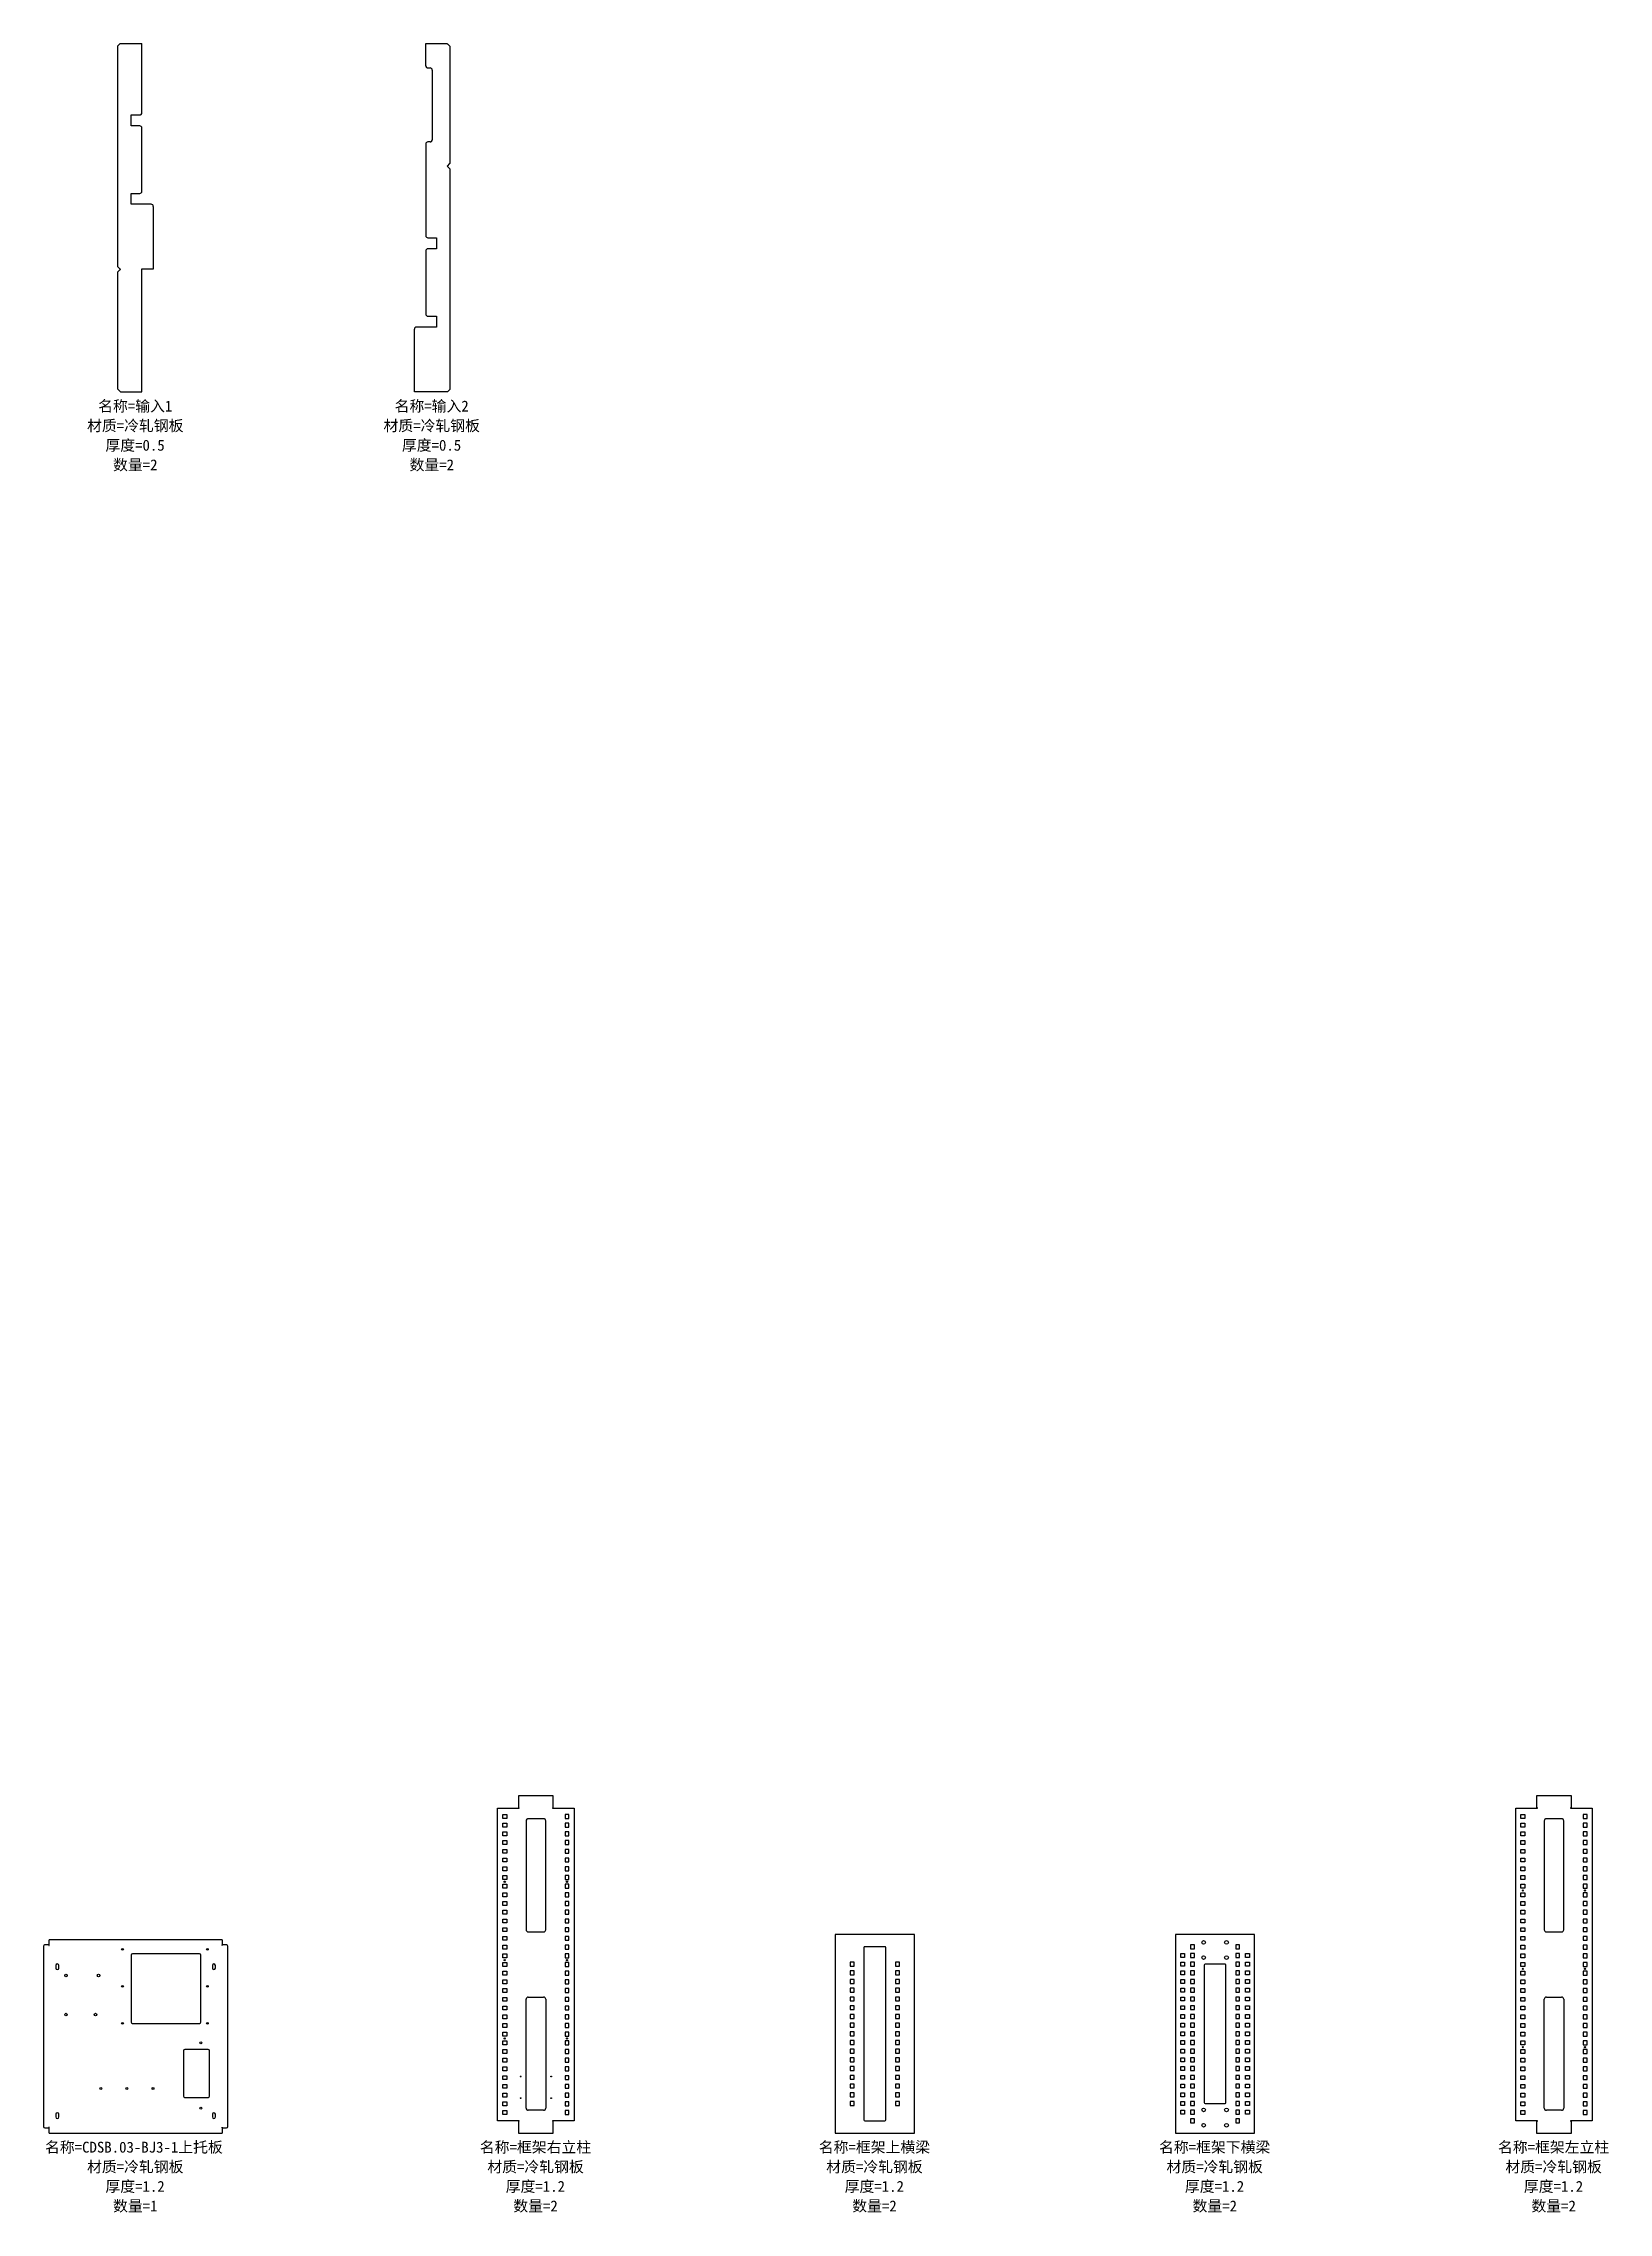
# Model space of a CAD drawing. Header units: millimetres. Extents: x -250 to 8109, y -26183 to 821.
# Drawn here: x -212 to 3386, y -8183 to -3199 of the extents above; entities that cross this region are included whole.
import ezdxf

# ---------------------------------------------------------------- set-up
doc = ezdxf.new("R2010")
doc.units = ezdxf.units.MM
doc.layers.add('零件信息', color=131, linetype='Continuous')
doc.styles.add('SLDTEXTSTYLE1', font='', dxfattribs={"bigfont": 'bigfont'})
doc.styles.get('SLDTEXTSTYLE1').set_extended_font_data('宋体')

msp = doc.modelspace()

# ---------------------------------------------------------------- texts
at = {"layer": '零件信息', "char_height": 25, "attachment_point": 2, "style": 'SLDTEXTSTYLE1'}
for s, insert in [('名称=输入1', (-0.9, -4020)), ('名称=输入2', (680.5, -4020)), ('材质=冷轧钢板', (-0.8, -4065)), ('材质=冷轧钢板', (680.6, -4065)), ('厚度=0.5', (-1.2, -4110)), ('厚度=0.5', (680.2, -4110)), ('数量=2', (-0.7, -4155)), ('数量=2', (680.7, -4155)), ('名称=CDSB.03-BJ3-1上托板', (-3.9, -8020)), ('名称=框架右立柱', (919.1, -8020)), ('名称=框架上横梁', (1698.1, -8020)), ('名称=框架下横梁', (2480.1, -8020)), ('名称=框架左立柱', (3259.1, -8020)), ('材质=冷轧钢板', (-0.8, -8065)), ('材质=冷轧钢板', (919.2, -8065)), ('材质=冷轧钢板', (1698.2, -8065)), ('材质=冷轧钢板', (2480.2, -8065)), ('材质=冷轧钢板', (3259.2, -8065)), ('厚度=1.2', (-1.2, -8110)), ('厚度=1.2', (918.8, -8110)), ('厚度=1.2', (1697.8, -8110)), ('厚度=1.2', (2479.8, -8110)), ('厚度=1.2', (3258.9, -8110)), ('数量=1', (-0.7, -8155)), ('数量=2', (919.3, -8155)), ('数量=2', (1698.3, -8155)), ('数量=2', (2480.3, -8155)), ('数量=2', (3259.3, -8155))]:
    msp.add_mtext(s, dxfattribs=dict(at, insert=insert))

# ---------------------------------------------------------------- linework, layer by layer
at = {"color": 7, "linetype": 'Continuous', "lineweight": 25}
for p, q in [((-35.3, -3199.6), (-40.7, -3205)), ((-40.7, -3712.6), (-40.7, -3205)), ((-35.3, -3199.6), (-34.9, -3199.4)), ((-34.9, -3199.4), (-34.9, -3199.3)), ((-34.9, -3199.3), (14.5, -3199.3)), ((14.5, -3358.8), (14.5, -3199.3)), ((666.9, -3250.8), (666.9, -3199.8)), ((666.9, -3199.8), (716.3, -3199.8)), ((716.3, -3199.8), (716.3, -3200.4)), ((716.3, -3200.4), (716.7, -3200.6)), ((722.1, -3206), (716.7, -3200.6)), ((722.1, -3206), (722.1, -3475.6)), ((671.9, -3255.8), (676.9, -3255.8)), ((681.9, -3260.8), (681.9, -3420.8)), ((-10.5, -3363.8), (9.5, -3363.8)), ((-10.5, -3388.8), (-10.5, -3363.8)), ((9.5, -3388.8), (-10.5, -3388.8)), ((14.5, -3538.8), (14.5, -3393.8)), ((666.9, -3430.8), (666.9, -3641)), ((676.9, -3425.8), (671.9, -3425.8)), ((716.7, -3481), (716.3, -3481.2)), ((716.3, -3481.2), (716.3, -3481.6)), ((716.3, -3481.6), (716.7, -3481.8)), ((716.7, -3481), (722.1, -3475.6)), ((722.1, -3487.2), (716.7, -3481.8)), ((722.1, -3487.2), (722.1, -3994.4)), ((-10.5, -3543.8), (9.5, -3543.8)), ((-10.5, -3568.8), (-10.5, -3543.8)), ((35.7, -3568.8), (-10.5, -3568.8)), ((40.7, -3573.8), (40.7, -3718.2)), ((666.9, -3676), (666.9, -3821)), ((671.9, -3646), (691.9, -3646)), ((691.9, -3671), (671.9, -3671)), ((691.9, -3646), (691.9, -3671)), ((-40.7, -3712.6), (-35.3, -3718)), ((-35.3, -3718.8), (-40.7, -3724.2)), ((-40.7, -3993.8), (-40.7, -3724.2)), ((-34.9, -3718.2), (-35.3, -3718)), ((-35.3, -3718.8), (-34.9, -3718.6)), ((-34.9, -3718.6), (-34.9, -3718.2)), ((40.7, -3718.2), (13.9, -3718.2)), ((13.9, -3718.2), (13.9, -3718.6)), ((13.9, -3718.6), (14.5, -3718.6)), ((14.5, -4000), (14.5, -3718.6)), ((671.9, -3826), (691.9, -3826)), ((691.9, -3826), (691.9, -3851)), ((640.7, -4000), (640.7, -3856)), ((691.9, -3851), (645.7, -3851)), ((-40.7, -3993.8), (-35.3, -3999.2)), ((-34.9, -4000), (-35.3, -3999.2)), ((-34.9, -4000), (14.5, -4000)), ((716.1, -4000), (640.7, -4000)), ((716.3, -3999.9), (716.1, -3999.9)), ((716.1, -3999.9), (716.1, -4000)), ((716.7, -3999.8), (716.3, -3999.9)), ((722.1, -3994.4), (716.7, -3999.8)), ((880, -7225.6), (880, -7253)), ((960, -7225.6), (880, -7225.6)), ((960, -7253), (960, -7225.6)), ((3220, -7225.6), (3220, -7253)), ((3300, -7225.6), (3220, -7225.6)), ((3300, -7253), (3300, -7225.6)), ((832, -7972), (832, -7253.6)), ((832, -7253.6), (881.9, -7253.6)), ((844, -7268.3), (853, -7268.3)), ((844, -7277.3), (844, -7268.3)), ((853, -7268.3), (853, -7277.3)), ((881.9, -7253), (880, -7253)), ((881.9, -7253.6), (881.9, -7253)), ((960, -7253), (958.1, -7253)), ((958.1, -7253), (958.1, -7253.6)), ((958.1, -7253.6), (1008, -7253.6)), ((987, -7268.3), (987, -7277.3)), ((996, -7268.3), (987, -7268.3)), ((996, -7277.3), (996, -7268.3)), ((1008, -7253.6), (1008, -7972)), ((3172, -7972), (3172, -7253.6)), ((3172, -7253.6), (3221.9, -7253.6)), ((3184, -7268.3), (3193, -7268.3)), ((3184, -7277.3), (3184, -7268.3)), ((3193, -7268.3), (3193, -7277.3)), ((3221.9, -7253), (3220, -7253)), ((3221.9, -7253.6), (3221.9, -7253)), ((3300, -7253), (3298.1, -7253)), ((3298.1, -7253), (3298.1, -7253.6)), ((3298.1, -7253.6), (3348, -7253.6)), ((3327, -7268.3), (3327, -7277.3)), ((3336, -7268.3), (3327, -7268.3)), ((3336, -7277.3), (3336, -7268.3)), ((3348, -7253.6), (3348, -7972)), ((853, -7277.3), (844, -7277.3)), ((844, -7288.3), (853, -7288.3)), ((844, -7297.3), (844, -7288.3)), ((853, -7297.3), (844, -7297.3)), ((844, -7308.3), (853, -7308.3)), ((844, -7317.3), (844, -7308.3)), ((853, -7317.3), (844, -7317.3)), ((853, -7288.3), (853, -7297.3)), ((853, -7308.3), (853, -7317.3)), ((897.5, -7282.8), (897.5, -7532.8)), ((937.5, -7277.8), (902.5, -7277.8)), ((942.5, -7532.8), (942.5, -7282.8)), ((987, -7277.3), (996, -7277.3)), ((987, -7288.3), (987, -7297.3)), ((996, -7288.3), (987, -7288.3)), ((987, -7297.3), (996, -7297.3)), ((987, -7308.3), (987, -7317.3)), ((996, -7308.3), (987, -7308.3)), ((987, -7317.3), (996, -7317.3)), ((996, -7297.3), (996, -7288.3)), ((996, -7317.3), (996, -7308.3)), ((3193, -7277.3), (3184, -7277.3)), ((3184, -7288.3), (3193, -7288.3)), ((3184, -7297.3), (3184, -7288.3)), ((3193, -7297.3), (3184, -7297.3)), ((3184, -7308.3), (3193, -7308.3)), ((3184, -7317.3), (3184, -7308.3)), ((3193, -7317.3), (3184, -7317.3)), ((3193, -7288.3), (3193, -7297.3)), ((3193, -7308.3), (3193, -7317.3)), ((3237.5, -7282.8), (3237.5, -7532.8)), ((3277.5, -7277.8), (3242.5, -7277.8)), ((3282.5, -7532.8), (3282.5, -7282.8)), ((3327, -7277.3), (3336, -7277.3)), ((3327, -7288.3), (3327, -7297.3)), ((3336, -7288.3), (3327, -7288.3)), ((3327, -7297.3), (3336, -7297.3)), ((3327, -7308.3), (3327, -7317.3)), ((3336, -7308.3), (3327, -7308.3)), ((3327, -7317.3), (3336, -7317.3)), ((3336, -7297.3), (3336, -7288.3)), ((3336, -7317.3), (3336, -7308.3)), ((844, -7328.3), (853, -7328.3)), ((844, -7337.3), (844, -7328.3)), ((853, -7337.3), (844, -7337.3)), ((844, -7348.3), (853, -7348.3)), ((844, -7357.3), (844, -7348.3)), ((853, -7357.3), (844, -7357.3)), ((844, -7368.3), (853, -7368.3)), ((844, -7377.3), (844, -7368.3)), ((853, -7328.3), (853, -7337.3)), ((853, -7348.3), (853, -7357.3)), ((853, -7368.3), (853, -7377.3)), ((987, -7328.3), (987, -7337.3)), ((996, -7328.3), (987, -7328.3)), ((987, -7337.3), (996, -7337.3)), ((987, -7348.3), (987, -7357.3)), ((996, -7348.3), (987, -7348.3)), ((987, -7357.3), (996, -7357.3)), ((987, -7368.3), (987, -7377.3)), ((996, -7368.3), (987, -7368.3)), ((996, -7337.3), (996, -7328.3)), ((996, -7357.3), (996, -7348.3)), ((996, -7377.3), (996, -7368.3)), ((3184, -7328.3), (3193, -7328.3)), ((3184, -7337.3), (3184, -7328.3)), ((3193, -7337.3), (3184, -7337.3)), ((3184, -7348.3), (3193, -7348.3)), ((3184, -7357.3), (3184, -7348.3)), ((3193, -7357.3), (3184, -7357.3)), ((3184, -7368.3), (3193, -7368.3)), ((3184, -7377.3), (3184, -7368.3)), ((3193, -7328.3), (3193, -7337.3)), ((3193, -7348.3), (3193, -7357.3)), ((3193, -7368.3), (3193, -7377.3)), ((3327, -7328.3), (3327, -7337.3)), ((3336, -7328.3), (3327, -7328.3)), ((3327, -7337.3), (3336, -7337.3)), ((3327, -7348.3), (3327, -7357.3)), ((3336, -7348.3), (3327, -7348.3)), ((3327, -7357.3), (3336, -7357.3)), ((3327, -7368.3), (3327, -7377.3)), ((3336, -7368.3), (3327, -7368.3)), ((3336, -7337.3), (3336, -7328.3)), ((3336, -7357.3), (3336, -7348.3)), ((3336, -7377.3), (3336, -7368.3)), ((853, -7377.3), (844, -7377.3)), ((844, -7388.3), (853, -7388.3)), ((844, -7397.3), (844, -7388.3)), ((853, -7397.3), (844, -7397.3)), ((844, -7408.3), (853, -7408.3)), ((844, -7417.3), (844, -7408.3)), ((853, -7417.3), (844, -7417.3)), ((853, -7388.3), (853, -7397.3)), ((853, -7408.3), (853, -7417.3)), ((987, -7377.3), (996, -7377.3)), ((987, -7388.3), (987, -7397.3)), ((996, -7388.3), (987, -7388.3)), ((987, -7397.3), (996, -7397.3)), ((987, -7408.3), (987, -7417.3)), ((996, -7408.3), (987, -7408.3)), ((987, -7417.3), (996, -7417.3)), ((996, -7397.3), (996, -7388.3)), ((996, -7417.3), (996, -7408.3)), ((3193, -7377.3), (3184, -7377.3)), ((3184, -7388.3), (3193, -7388.3)), ((3184, -7397.3), (3184, -7388.3)), ((3193, -7397.3), (3184, -7397.3)), ((3184, -7408.3), (3193, -7408.3)), ((3184, -7417.3), (3184, -7408.3)), ((3193, -7417.3), (3184, -7417.3)), ((3193, -7388.3), (3193, -7397.3)), ((3193, -7408.3), (3193, -7417.3)), ((3327, -7377.3), (3336, -7377.3)), ((3327, -7388.3), (3327, -7397.3)), ((3336, -7388.3), (3327, -7388.3)), ((3327, -7397.3), (3336, -7397.3)), ((3327, -7408.3), (3327, -7417.3)), ((3336, -7408.3), (3327, -7408.3)), ((3327, -7417.3), (3336, -7417.3)), ((3336, -7397.3), (3336, -7388.3)), ((3336, -7417.3), (3336, -7408.3)), ((844, -7428.3), (853, -7428.3)), ((844, -7437.3), (844, -7428.3)), ((853, -7437.3), (844, -7437.3)), ((844, -7448.3), (853, -7448.3)), ((844, -7457.3), (844, -7448.3)), ((853, -7457.3), (844, -7457.3)), ((844, -7468.3), (853, -7468.3)), ((844, -7477.3), (844, -7468.3)), ((853, -7428.3), (853, -7437.3)), ((853, -7448.3), (853, -7457.3)), ((853, -7468.3), (853, -7477.3)), ((987, -7428.3), (987, -7437.3)), ((996, -7428.3), (987, -7428.3)), ((987, -7437.3), (996, -7437.3)), ((987, -7448.3), (987, -7457.3)), ((996, -7448.3), (987, -7448.3)), ((987, -7457.3), (996, -7457.3)), ((987, -7468.3), (987, -7477.3)), ((996, -7468.3), (987, -7468.3)), ((996, -7437.3), (996, -7428.3)), ((996, -7457.3), (996, -7448.3)), ((996, -7477.3), (996, -7468.3)), ((3184, -7428.3), (3193, -7428.3)), ((3184, -7437.3), (3184, -7428.3)), ((3193, -7437.3), (3184, -7437.3)), ((3184, -7448.3), (3193, -7448.3)), ((3184, -7457.3), (3184, -7448.3)), ((3193, -7457.3), (3184, -7457.3)), ((3184, -7468.3), (3193, -7468.3)), ((3184, -7477.3), (3184, -7468.3)), ((3193, -7428.3), (3193, -7437.3)), ((3193, -7448.3), (3193, -7457.3)), ((3193, -7468.3), (3193, -7477.3)), ((3327, -7428.3), (3327, -7437.3)), ((3336, -7428.3), (3327, -7428.3)), ((3327, -7437.3), (3336, -7437.3)), ((3327, -7448.3), (3327, -7457.3)), ((3336, -7448.3), (3327, -7448.3)), ((3327, -7457.3), (3336, -7457.3)), ((3327, -7468.3), (3327, -7477.3)), ((3336, -7468.3), (3327, -7468.3)), ((3336, -7437.3), (3336, -7428.3)), ((3336, -7457.3), (3336, -7448.3)), ((3336, -7477.3), (3336, -7468.3)), ((853, -7477.3), (844, -7477.3)), ((844, -7488.3), (853, -7488.3)), ((844, -7497.3), (844, -7488.3)), ((853, -7497.3), (844, -7497.3)), ((844, -7508.3), (853, -7508.3)), ((844, -7517.3), (844, -7508.3)), ((853, -7517.3), (844, -7517.3)), ((853, -7488.3), (853, -7497.3)), ((853, -7508.3), (853, -7517.3)), ((987, -7477.3), (996, -7477.3)), ((987, -7488.3), (987, -7497.3)), ((996, -7488.3), (987, -7488.3)), ((987, -7497.3), (996, -7497.3)), ((987, -7508.3), (987, -7517.3)), ((996, -7508.3), (987, -7508.3)), ((987, -7517.3), (996, -7517.3)), ((996, -7497.3), (996, -7488.3)), ((996, -7517.3), (996, -7508.3)), ((3193, -7477.3), (3184, -7477.3)), ((3184, -7488.3), (3193, -7488.3)), ((3184, -7497.3), (3184, -7488.3)), ((3193, -7497.3), (3184, -7497.3)), ((3184, -7508.3), (3193, -7508.3)), ((3184, -7517.3), (3184, -7508.3)), ((3193, -7517.3), (3184, -7517.3)), ((3193, -7488.3), (3193, -7497.3)), ((3193, -7508.3), (3193, -7517.3)), ((3327, -7477.3), (3336, -7477.3)), ((3327, -7488.3), (3327, -7497.3)), ((3336, -7488.3), (3327, -7488.3)), ((3327, -7497.3), (3336, -7497.3)), ((3327, -7508.3), (3327, -7517.3)), ((3336, -7508.3), (3327, -7508.3)), ((3327, -7517.3), (3336, -7517.3)), ((3336, -7497.3), (3336, -7488.3)), ((3336, -7517.3), (3336, -7508.3)), ((-212, -7571), (-212, -7985)), ((-199.3, -7568), (-209, -7568)), ((-199.3, -7568), (-199.3, -7569.3)), ((-199.3, -7569.3), (-198.7, -7569.3)), ((-198.7, -7569.3), (-198.7, -7556)), ((198.7, -7556), (-198.7, -7556)), ((198.7, -7556), (198.7, -7569.3)), ((198.7, -7569.3), (199.3, -7569.3)), ((199.3, -7569.3), (199.3, -7568)), ((209, -7568), (199.3, -7568)), ((212, -7985), (212, -7571)), ((844, -7528.3), (853, -7528.3)), ((844, -7537.3), (844, -7528.3)), ((853, -7537.3), (844, -7537.3)), ((844, -7548.3), (853, -7548.3)), ((844, -7557.3), (844, -7548.3)), ((853, -7557.3), (844, -7557.3)), ((844, -7568.3), (853, -7568.3)), ((844, -7577.3), (844, -7568.3)), ((853, -7528.3), (853, -7537.3)), ((853, -7548.3), (853, -7557.3)), ((853, -7568.3), (853, -7577.3)), ((902.5, -7537.8), (937.5, -7537.8)), ((987, -7528.3), (987, -7537.3)), ((996, -7528.3), (987, -7528.3)), ((987, -7537.3), (996, -7537.3)), ((987, -7548.3), (987, -7557.3)), ((996, -7548.3), (987, -7548.3)), ((987, -7557.3), (996, -7557.3)), ((987, -7568.3), (987, -7577.3)), ((996, -7568.3), (987, -7568.3)), ((996, -7537.3), (996, -7528.3)), ((996, -7557.3), (996, -7548.3)), ((996, -7577.3), (996, -7568.3)), ((1608, -7544), (1608, -8000)), ((1790, -7544), (1608, -7544)), ((1674, -7574), (1674, -7970)), ((1722, -7572), (1676, -7572)), ((1724, -7970), (1724, -7574)), ((1790, -8000), (1790, -7544)), ((2390, -7544), (2390, -8000)), ((2572, -7544), (2390, -7544)), ((2424.5, -7567.5), (2424.5, -7576.5)), ((2433.5, -7567.5), (2424.5, -7567.5)), ((2433.5, -7576.5), (2433.5, -7567.5)), ((2537.5, -7567.5), (2528.5, -7567.5)), ((2528.5, -7567.5), (2528.5, -7576.5)), ((2537.5, -7576.5), (2537.5, -7567.5)), ((2572, -8000), (2572, -7544)), ((3184, -7528.3), (3193, -7528.3)), ((3184, -7537.3), (3184, -7528.3)), ((3193, -7537.3), (3184, -7537.3)), ((3184, -7548.3), (3193, -7548.3)), ((3184, -7557.3), (3184, -7548.3)), ((3193, -7557.3), (3184, -7557.3)), ((3184, -7568.3), (3193, -7568.3)), ((3184, -7577.3), (3184, -7568.3)), ((3193, -7528.3), (3193, -7537.3)), ((3193, -7548.3), (3193, -7557.3)), ((3193, -7568.3), (3193, -7577.3)), ((3242.5, -7537.8), (3277.5, -7537.8)), ((3327, -7528.3), (3327, -7537.3)), ((3336, -7528.3), (3327, -7528.3)), ((3327, -7537.3), (3336, -7537.3)), ((3327, -7548.3), (3327, -7557.3)), ((3336, -7548.3), (3327, -7548.3)), ((3327, -7557.3), (3336, -7557.3)), ((3327, -7568.3), (3327, -7577.3)), ((3336, -7568.3), (3327, -7568.3)), ((3336, -7537.3), (3336, -7528.3)), ((3336, -7557.3), (3336, -7548.3)), ((3336, -7577.3), (3336, -7568.3)), ((-183.5, -7615), (-183.5, -7621)), ((-176.5, -7621), (-176.5, -7615)), ((-10, -7591), (-10, -7745)), ((147, -7588), (-7, -7588)), ((150, -7745), (150, -7591)), ((176.5, -7615), (176.5, -7621)), ((183.5, -7621), (183.5, -7615)), ((853, -7577.3), (844, -7577.3)), ((844, -7588.3), (853, -7588.3)), ((844, -7597.3), (844, -7588.3)), ((853, -7597.3), (844, -7597.3)), ((844, -7608.3), (853, -7608.3)), ((844, -7617.3), (844, -7608.3)), ((853, -7617.3), (844, -7617.3)), ((853, -7588.3), (853, -7597.3)), ((853, -7608.3), (853, -7617.3)), ((987, -7577.3), (996, -7577.3)), ((987, -7588.3), (987, -7597.3)), ((996, -7588.3), (987, -7588.3)), ((987, -7597.3), (996, -7597.3)), ((987, -7608.3), (987, -7617.3)), ((996, -7608.3), (987, -7608.3)), ((987, -7617.3), (996, -7617.3)), ((996, -7597.3), (996, -7588.3)), ((996, -7617.3), (996, -7608.3)), ((1651.5, -7607.5), (1642.5, -7607.5)), ((1642.5, -7607.5), (1642.5, -7616.5)), ((1642.5, -7616.5), (1651.5, -7616.5)), ((1651.5, -7616.5), (1651.5, -7607.5)), ((1755.5, -7607.5), (1746.5, -7607.5)), ((1746.5, -7607.5), (1746.5, -7616.5)), ((1746.5, -7616.5), (1755.5, -7616.5)), ((1755.5, -7616.5), (1755.5, -7607.5)), ((2402, -7587.5), (2411, -7587.5)), ((2402, -7596.5), (2402, -7587.5)), ((2411, -7596.5), (2402, -7596.5)), ((2402, -7607.5), (2411, -7607.5)), ((2402, -7616.5), (2402, -7607.5)), ((2411, -7616.5), (2402, -7616.5)), ((2411, -7587.5), (2411, -7596.5)), ((2411, -7607.5), (2411, -7616.5)), ((2424.5, -7576.5), (2433.5, -7576.5)), ((2424.5, -7587.5), (2424.5, -7596.5)), ((2433.5, -7587.5), (2424.5, -7587.5)), ((2424.5, -7596.5), (2433.5, -7596.5)), ((2424.5, -7607.5), (2424.5, -7616.5)), ((2433.5, -7607.5), (2424.5, -7607.5)), ((2424.5, -7616.5), (2433.5, -7616.5)), ((2433.5, -7596.5), (2433.5, -7587.5)), ((2433.5, -7616.5), (2433.5, -7607.5)), ((2456, -7614), (2456, -7930)), ((2504, -7612), (2458, -7612)), ((2506, -7930), (2506, -7614)), ((2528.5, -7576.5), (2537.5, -7576.5)), ((2537.5, -7587.5), (2528.5, -7587.5)), ((2528.5, -7587.5), (2528.5, -7596.5)), ((2528.5, -7596.5), (2537.5, -7596.5)), ((2537.5, -7607.5), (2528.5, -7607.5)), ((2528.5, -7607.5), (2528.5, -7616.5)), ((2528.5, -7616.5), (2537.5, -7616.5)), ((2537.5, -7596.5), (2537.5, -7587.5)), ((2537.5, -7616.5), (2537.5, -7607.5)), ((2551, -7587.5), (2560, -7587.5)), ((2551, -7596.5), (2551, -7587.5)), ((2560, -7596.5), (2551, -7596.5)), ((2551, -7607.5), (2560, -7607.5)), ((2551, -7616.5), (2551, -7607.5)), ((2560, -7616.5), (2551, -7616.5)), ((2560, -7587.5), (2560, -7596.5)), ((2560, -7607.5), (2560, -7616.5)), ((3193, -7577.3), (3184, -7577.3)), ((3184, -7588.3), (3193, -7588.3)), ((3184, -7597.3), (3184, -7588.3)), ((3193, -7597.3), (3184, -7597.3)), ((3184, -7608.3), (3193, -7608.3)), ((3184, -7617.3), (3184, -7608.3)), ((3193, -7617.3), (3184, -7617.3)), ((3193, -7588.3), (3193, -7597.3)), ((3193, -7608.3), (3193, -7617.3)), ((3327, -7577.3), (3336, -7577.3)), ((3327, -7588.3), (3327, -7597.3)), ((3336, -7588.3), (3327, -7588.3)), ((3327, -7597.3), (3336, -7597.3)), ((3327, -7608.3), (3327, -7617.3)), ((3336, -7608.3), (3327, -7608.3)), ((3327, -7617.3), (3336, -7617.3)), ((3336, -7597.3), (3336, -7588.3)), ((3336, -7617.3), (3336, -7608.3)), ((844, -7628.3), (853, -7628.3)), ((844, -7637.3), (844, -7628.3)), ((853, -7637.3), (844, -7637.3)), ((844, -7648.3), (853, -7648.3)), ((844, -7657.3), (844, -7648.3)), ((853, -7657.3), (844, -7657.3)), ((844, -7668.3), (853, -7668.3)), ((844, -7677.3), (844, -7668.3)), ((853, -7628.3), (853, -7637.3)), ((853, -7648.3), (853, -7657.3)), ((853, -7668.3), (853, -7677.3)), ((987, -7628.3), (987, -7637.3)), ((996, -7628.3), (987, -7628.3)), ((987, -7637.3), (996, -7637.3)), ((987, -7648.3), (987, -7657.3)), ((996, -7648.3), (987, -7648.3)), ((987, -7657.3), (996, -7657.3)), ((987, -7668.3), (987, -7677.3)), ((996, -7668.3), (987, -7668.3)), ((996, -7637.3), (996, -7628.3)), ((996, -7657.3), (996, -7648.3)), ((996, -7677.3), (996, -7668.3)), ((1651.5, -7627.5), (1642.5, -7627.5)), ((1642.5, -7627.5), (1642.5, -7636.5)), ((1642.5, -7636.5), (1651.5, -7636.5)), ((1651.5, -7647.5), (1642.5, -7647.5)), ((1642.5, -7647.5), (1642.5, -7656.5)), ((1642.5, -7656.5), (1651.5, -7656.5)), ((1651.5, -7667.5), (1642.5, -7667.5)), ((1642.5, -7667.5), (1642.5, -7676.5)), ((1651.5, -7636.5), (1651.5, -7627.5)), ((1651.5, -7656.5), (1651.5, -7647.5)), ((1651.5, -7676.5), (1651.5, -7667.5)), ((1755.5, -7627.5), (1746.5, -7627.5)), ((1746.5, -7627.5), (1746.5, -7636.5)), ((1746.5, -7636.5), (1755.5, -7636.5)), ((1755.5, -7647.5), (1746.5, -7647.5)), ((1746.5, -7647.5), (1746.5, -7656.5)), ((1746.5, -7656.5), (1755.5, -7656.5)), ((1755.5, -7667.5), (1746.5, -7667.5)), ((1746.5, -7667.5), (1746.5, -7676.5)), ((1755.5, -7636.5), (1755.5, -7627.5)), ((1755.5, -7656.5), (1755.5, -7647.5)), ((1755.5, -7676.5), (1755.5, -7667.5)), ((2402, -7627.5), (2411, -7627.5)), ((2402, -7636.5), (2402, -7627.5)), ((2411, -7636.5), (2402, -7636.5)), ((2402, -7647.5), (2411, -7647.5)), ((2402, -7656.5), (2402, -7647.5)), ((2411, -7656.5), (2402, -7656.5)), ((2402, -7667.5), (2411, -7667.5)), ((2402, -7676.5), (2402, -7667.5)), ((2411, -7627.5), (2411, -7636.5)), ((2411, -7647.5), (2411, -7656.5)), ((2411, -7667.5), (2411, -7676.5)), ((2424.5, -7627.5), (2424.5, -7636.5)), ((2433.5, -7627.5), (2424.5, -7627.5)), ((2424.5, -7636.5), (2433.5, -7636.5)), ((2424.5, -7647.5), (2424.5, -7656.5)), ((2433.5, -7647.5), (2424.5, -7647.5)), ((2424.5, -7656.5), (2433.5, -7656.5)), ((2424.5, -7667.5), (2424.5, -7676.5)), ((2433.5, -7667.5), (2424.5, -7667.5)), ((2433.5, -7636.5), (2433.5, -7627.5)), ((2433.5, -7656.5), (2433.5, -7647.5)), ((2433.5, -7676.5), (2433.5, -7667.5)), ((2537.5, -7627.5), (2528.5, -7627.5)), ((2528.5, -7627.5), (2528.5, -7636.5)), ((2528.5, -7636.5), (2537.5, -7636.5)), ((2537.5, -7647.5), (2528.5, -7647.5)), ((2528.5, -7647.5), (2528.5, -7656.5)), ((2528.5, -7656.5), (2537.5, -7656.5)), ((2537.5, -7667.5), (2528.5, -7667.5)), ((2528.5, -7667.5), (2528.5, -7676.5)), ((2537.5, -7636.5), (2537.5, -7627.5)), ((2537.5, -7656.5), (2537.5, -7647.5)), ((2537.5, -7676.5), (2537.5, -7667.5)), ((2551, -7627.5), (2560, -7627.5)), ((2551, -7636.5), (2551, -7627.5)), ((2560, -7636.5), (2551, -7636.5)), ((2551, -7647.5), (2560, -7647.5)), ((2551, -7656.5), (2551, -7647.5)), ((2560, -7656.5), (2551, -7656.5)), ((2551, -7667.5), (2560, -7667.5)), ((2551, -7676.5), (2551, -7667.5)), ((2560, -7627.5), (2560, -7636.5)), ((2560, -7647.5), (2560, -7656.5)), ((2560, -7667.5), (2560, -7676.5)), ((3184, -7628.3), (3193, -7628.3)), ((3184, -7637.3), (3184, -7628.3)), ((3193, -7637.3), (3184, -7637.3)), ((3184, -7648.3), (3193, -7648.3)), ((3184, -7657.3), (3184, -7648.3)), ((3193, -7657.3), (3184, -7657.3)), ((3184, -7668.3), (3193, -7668.3)), ((3184, -7677.3), (3184, -7668.3)), ((3193, -7628.3), (3193, -7637.3)), ((3193, -7648.3), (3193, -7657.3)), ((3193, -7668.3), (3193, -7677.3)), ((3327, -7628.3), (3327, -7637.3)), ((3336, -7628.3), (3327, -7628.3)), ((3327, -7637.3), (3336, -7637.3)), ((3327, -7648.3), (3327, -7657.3)), ((3336, -7648.3), (3327, -7648.3)), ((3327, -7657.3), (3336, -7657.3)), ((3327, -7668.3), (3327, -7677.3)), ((3336, -7668.3), (3327, -7668.3)), ((3336, -7637.3), (3336, -7628.3)), ((3336, -7657.3), (3336, -7648.3)), ((3336, -7677.3), (3336, -7668.3)), ((853, -7677.3), (844, -7677.3)), ((844, -7688.3), (853, -7688.3)), ((844, -7697.3), (844, -7688.3)), ((853, -7697.3), (844, -7697.3)), ((844, -7708.3), (853, -7708.3)), ((844, -7717.3), (844, -7708.3)), ((853, -7717.3), (844, -7717.3)), ((853, -7688.3), (853, -7697.3)), ((853, -7708.3), (853, -7717.3)), ((897.5, -7942.8), (897.5, -7692.8)), ((902.5, -7687.8), (937.5, -7687.8)), ((942.5, -7692.8), (942.5, -7942.8)), ((987, -7677.3), (996, -7677.3)), ((987, -7688.3), (987, -7697.3)), ((996, -7688.3), (987, -7688.3)), ((987, -7697.3), (996, -7697.3)), ((987, -7708.3), (987, -7717.3)), ((996, -7708.3), (987, -7708.3)), ((987, -7717.3), (996, -7717.3)), ((996, -7697.3), (996, -7688.3)), ((996, -7717.3), (996, -7708.3)), ((1642.5, -7676.5), (1651.5, -7676.5)), ((1651.5, -7687.5), (1642.5, -7687.5)), ((1642.5, -7687.5), (1642.5, -7696.5)), ((1642.5, -7696.5), (1651.5, -7696.5)), ((1651.5, -7707.5), (1642.5, -7707.5)), ((1642.5, -7707.5), (1642.5, -7716.5)), ((1642.5, -7716.5), (1651.5, -7716.5)), ((1651.5, -7696.5), (1651.5, -7687.5)), ((1651.5, -7716.5), (1651.5, -7707.5)), ((1746.5, -7676.5), (1755.5, -7676.5)), ((1755.5, -7687.5), (1746.5, -7687.5)), ((1746.5, -7687.5), (1746.5, -7696.5)), ((1746.5, -7696.5), (1755.5, -7696.5)), ((1755.5, -7707.5), (1746.5, -7707.5)), ((1746.5, -7707.5), (1746.5, -7716.5)), ((1746.5, -7716.5), (1755.5, -7716.5)), ((1755.5, -7696.5), (1755.5, -7687.5)), ((1755.5, -7716.5), (1755.5, -7707.5)), ((2411, -7676.5), (2402, -7676.5)), ((2402, -7687.5), (2411, -7687.5)), ((2402, -7696.5), (2402, -7687.5)), ((2411, -7696.5), (2402, -7696.5)), ((2402, -7707.5), (2411, -7707.5)), ((2402, -7716.5), (2402, -7707.5)), ((2411, -7716.5), (2402, -7716.5)), ((2411, -7687.5), (2411, -7696.5)), ((2411, -7707.5), (2411, -7716.5)), ((2424.5, -7676.5), (2433.5, -7676.5)), ((2424.5, -7687.5), (2424.5, -7696.5)), ((2433.5, -7687.5), (2424.5, -7687.5)), ((2424.5, -7696.5), (2433.5, -7696.5)), ((2424.5, -7707.5), (2424.5, -7716.5)), ((2433.5, -7707.5), (2424.5, -7707.5)), ((2424.5, -7716.5), (2433.5, -7716.5)), ((2433.5, -7696.5), (2433.5, -7687.5)), ((2433.5, -7716.5), (2433.5, -7707.5)), ((2528.5, -7676.5), (2537.5, -7676.5)), ((2537.5, -7687.5), (2528.5, -7687.5)), ((2528.5, -7687.5), (2528.5, -7696.5)), ((2528.5, -7696.5), (2537.5, -7696.5)), ((2537.5, -7707.5), (2528.5, -7707.5)), ((2528.5, -7707.5), (2528.5, -7716.5)), ((2528.5, -7716.5), (2537.5, -7716.5)), ((2537.5, -7696.5), (2537.5, -7687.5)), ((2537.5, -7716.5), (2537.5, -7707.5)), ((2560, -7676.5), (2551, -7676.5)), ((2551, -7687.5), (2560, -7687.5)), ((2551, -7696.5), (2551, -7687.5)), ((2560, -7696.5), (2551, -7696.5)), ((2551, -7707.5), (2560, -7707.5)), ((2551, -7716.5), (2551, -7707.5)), ((2560, -7716.5), (2551, -7716.5)), ((2560, -7687.5), (2560, -7696.5)), ((2560, -7707.5), (2560, -7716.5)), ((3193, -7677.3), (3184, -7677.3)), ((3184, -7688.3), (3193, -7688.3)), ((3184, -7697.3), (3184, -7688.3)), ((3193, -7697.3), (3184, -7697.3)), ((3184, -7708.3), (3193, -7708.3)), ((3184, -7717.3), (3184, -7708.3)), ((3193, -7717.3), (3184, -7717.3)), ((3193, -7688.3), (3193, -7697.3)), ((3193, -7708.3), (3193, -7717.3)), ((3237.5, -7942.8), (3237.5, -7692.8)), ((3242.5, -7687.8), (3277.5, -7687.8)), ((3282.5, -7692.8), (3282.5, -7942.8)), ((3327, -7677.3), (3336, -7677.3)), ((3327, -7688.3), (3327, -7697.3)), ((3336, -7688.3), (3327, -7688.3)), ((3327, -7697.3), (3336, -7697.3)), ((3327, -7708.3), (3327, -7717.3)), ((3336, -7708.3), (3327, -7708.3)), ((3327, -7717.3), (3336, -7717.3)), ((3336, -7697.3), (3336, -7688.3)), ((3336, -7717.3), (3336, -7708.3)), ((-7, -7748), (147, -7748)), ((844, -7728.3), (853, -7728.3)), ((844, -7737.3), (844, -7728.3)), ((853, -7737.3), (844, -7737.3)), ((844, -7748.3), (853, -7748.3)), ((844, -7757.3), (844, -7748.3)), ((853, -7757.3), (844, -7757.3)), ((844, -7768.3), (853, -7768.3)), ((844, -7777.3), (844, -7768.3)), ((853, -7728.3), (853, -7737.3)), ((853, -7748.3), (853, -7757.3)), ((853, -7768.3), (853, -7777.3)), ((987, -7728.3), (987, -7737.3)), ((996, -7728.3), (987, -7728.3)), ((987, -7737.3), (996, -7737.3)), ((987, -7748.3), (987, -7757.3)), ((996, -7748.3), (987, -7748.3)), ((987, -7757.3), (996, -7757.3)), ((987, -7768.3), (987, -7777.3)), ((996, -7768.3), (987, -7768.3)), ((996, -7737.3), (996, -7728.3)), ((996, -7757.3), (996, -7748.3)), ((996, -7777.3), (996, -7768.3)), ((1651.5, -7727.5), (1642.5, -7727.5)), ((1642.5, -7727.5), (1642.5, -7736.5)), ((1642.5, -7736.5), (1651.5, -7736.5)), ((1651.5, -7747.5), (1642.5, -7747.5)), ((1642.5, -7747.5), (1642.5, -7756.5)), ((1642.5, -7756.5), (1651.5, -7756.5)), ((1651.5, -7767.5), (1642.5, -7767.5)), ((1642.5, -7767.5), (1642.5, -7776.5)), ((1651.5, -7736.5), (1651.5, -7727.5)), ((1651.5, -7756.5), (1651.5, -7747.5)), ((1651.5, -7776.5), (1651.5, -7767.5)), ((1755.5, -7727.5), (1746.5, -7727.5)), ((1746.5, -7727.5), (1746.5, -7736.5)), ((1746.5, -7736.5), (1755.5, -7736.5)), ((1755.5, -7747.5), (1746.5, -7747.5)), ((1746.5, -7747.5), (1746.5, -7756.5)), ((1746.5, -7756.5), (1755.5, -7756.5)), ((1755.5, -7767.5), (1746.5, -7767.5)), ((1746.5, -7767.5), (1746.5, -7776.5)), ((1755.5, -7736.5), (1755.5, -7727.5)), ((1755.5, -7756.5), (1755.5, -7747.5)), ((1755.5, -7776.5), (1755.5, -7767.5)), ((2402, -7727.5), (2411, -7727.5)), ((2402, -7736.5), (2402, -7727.5)), ((2411, -7736.5), (2402, -7736.5)), ((2402, -7747.5), (2411, -7747.5)), ((2402, -7756.5), (2402, -7747.5)), ((2411, -7756.5), (2402, -7756.5)), ((2402, -7767.5), (2411, -7767.5)), ((2402, -7776.5), (2402, -7767.5)), ((2411, -7727.5), (2411, -7736.5)), ((2411, -7747.5), (2411, -7756.5)), ((2411, -7767.5), (2411, -7776.5)), ((2424.5, -7727.5), (2424.5, -7736.5)), ((2433.5, -7727.5), (2424.5, -7727.5)), ((2424.5, -7736.5), (2433.5, -7736.5)), ((2424.5, -7747.5), (2424.5, -7756.5)), ((2433.5, -7747.5), (2424.5, -7747.5)), ((2424.5, -7756.5), (2433.5, -7756.5)), ((2424.5, -7767.5), (2424.5, -7776.5)), ((2433.5, -7767.5), (2424.5, -7767.5)), ((2433.5, -7736.5), (2433.5, -7727.5)), ((2433.5, -7756.5), (2433.5, -7747.5)), ((2433.5, -7776.5), (2433.5, -7767.5)), ((2537.5, -7727.5), (2528.5, -7727.5)), ((2528.5, -7727.5), (2528.5, -7736.5)), ((2528.5, -7736.5), (2537.5, -7736.5)), ((2537.5, -7747.5), (2528.5, -7747.5)), ((2528.5, -7747.5), (2528.5, -7756.5)), ((2528.5, -7756.5), (2537.5, -7756.5)), ((2528.5, -7767.5), (2528.5, -7776.5)), ((2537.5, -7767.5), (2528.5, -7767.5)), ((2537.5, -7736.5), (2537.5, -7727.5)), ((2537.5, -7756.5), (2537.5, -7747.5)), ((2537.5, -7776.5), (2537.5, -7767.5)), ((2551, -7727.5), (2560, -7727.5)), ((2551, -7736.5), (2551, -7727.5)), ((2560, -7736.5), (2551, -7736.5)), ((2551, -7747.5), (2560, -7747.5)), ((2551, -7756.5), (2551, -7747.5)), ((2560, -7756.5), (2551, -7756.5)), ((2551, -7767.5), (2560, -7767.5)), ((2551, -7776.5), (2551, -7767.5)), ((2560, -7727.5), (2560, -7736.5)), ((2560, -7747.5), (2560, -7756.5)), ((2560, -7767.5), (2560, -7776.5)), ((3184, -7728.3), (3193, -7728.3)), ((3184, -7737.3), (3184, -7728.3)), ((3193, -7737.3), (3184, -7737.3)), ((3184, -7748.3), (3193, -7748.3)), ((3184, -7757.3), (3184, -7748.3)), ((3193, -7757.3), (3184, -7757.3)), ((3184, -7768.3), (3193, -7768.3)), ((3184, -7777.3), (3184, -7768.3)), ((3193, -7728.3), (3193, -7737.3)), ((3193, -7748.3), (3193, -7757.3)), ((3193, -7768.3), (3193, -7777.3)), ((3327, -7728.3), (3327, -7737.3)), ((3336, -7728.3), (3327, -7728.3)), ((3327, -7737.3), (3336, -7737.3)), ((3327, -7748.3), (3327, -7757.3)), ((3336, -7748.3), (3327, -7748.3)), ((3327, -7757.3), (3336, -7757.3)), ((3327, -7768.3), (3327, -7777.3)), ((3336, -7768.3), (3327, -7768.3)), ((3336, -7737.3), (3336, -7728.3)), ((3336, -7757.3), (3336, -7748.3)), ((3336, -7777.3), (3336, -7768.3)), ((110, -7811), (110, -7915)), ((167, -7808), (113, -7808)), ((170, -7915), (170, -7811)), ((853, -7777.3), (844, -7777.3)), ((844, -7788.3), (853, -7788.3)), ((844, -7797.3), (844, -7788.3)), ((853, -7797.3), (844, -7797.3)), ((844, -7808.3), (853, -7808.3)), ((844, -7817.3), (844, -7808.3)), ((853, -7817.3), (844, -7817.3)), ((853, -7788.3), (853, -7797.3)), ((853, -7808.3), (853, -7817.3)), ((987, -7777.3), (996, -7777.3)), ((987, -7788.3), (987, -7797.3)), ((996, -7788.3), (987, -7788.3)), ((987, -7797.3), (996, -7797.3)), ((987, -7808.3), (987, -7817.3)), ((996, -7808.3), (987, -7808.3)), ((987, -7817.3), (996, -7817.3)), ((996, -7797.3), (996, -7788.3)), ((996, -7817.3), (996, -7808.3)), ((1642.5, -7776.5), (1651.5, -7776.5)), ((1651.5, -7787.5), (1642.5, -7787.5)), ((1642.5, -7787.5), (1642.5, -7796.5)), ((1642.5, -7796.5), (1651.5, -7796.5)), ((1651.5, -7807.5), (1642.5, -7807.5)), ((1642.5, -7807.5), (1642.5, -7816.5)), ((1642.5, -7816.5), (1651.5, -7816.5)), ((1651.5, -7796.5), (1651.5, -7787.5)), ((1651.5, -7816.5), (1651.5, -7807.5)), ((1746.5, -7776.5), (1755.5, -7776.5)), ((1755.5, -7787.5), (1746.5, -7787.5)), ((1746.5, -7787.5), (1746.5, -7796.5)), ((1746.5, -7796.5), (1755.5, -7796.5)), ((1755.5, -7807.5), (1746.5, -7807.5)), ((1746.5, -7807.5), (1746.5, -7816.5)), ((1746.5, -7816.5), (1755.5, -7816.5)), ((1755.5, -7796.5), (1755.5, -7787.5)), ((1755.5, -7816.5), (1755.5, -7807.5)), ((2411, -7776.5), (2402, -7776.5)), ((2402, -7787.5), (2411, -7787.5)), ((2402, -7796.5), (2402, -7787.5)), ((2411, -7796.5), (2402, -7796.5)), ((2402, -7807.5), (2411, -7807.5)), ((2402, -7816.5), (2402, -7807.5)), ((2411, -7816.5), (2402, -7816.5)), ((2411, -7787.5), (2411, -7796.5)), ((2411, -7807.5), (2411, -7816.5)), ((2424.5, -7776.5), (2433.5, -7776.5)), ((2424.5, -7787.5), (2424.5, -7796.5)), ((2433.5, -7787.5), (2424.5, -7787.5)), ((2424.5, -7796.5), (2433.5, -7796.5)), ((2424.5, -7807.5), (2424.5, -7816.5)), ((2433.5, -7807.5), (2424.5, -7807.5)), ((2424.5, -7816.5), (2433.5, -7816.5)), ((2433.5, -7796.5), (2433.5, -7787.5)), ((2433.5, -7816.5), (2433.5, -7807.5)), ((2528.5, -7776.5), (2537.5, -7776.5)), ((2537.5, -7787.5), (2528.5, -7787.5)), ((2528.5, -7787.5), (2528.5, -7796.5)), ((2528.5, -7796.5), (2537.5, -7796.5)), ((2537.5, -7807.5), (2528.5, -7807.5)), ((2528.5, -7807.5), (2528.5, -7816.5)), ((2528.5, -7816.5), (2537.5, -7816.5)), ((2537.5, -7796.5), (2537.5, -7787.5)), ((2537.5, -7816.5), (2537.5, -7807.5)), ((2560, -7776.5), (2551, -7776.5)), ((2551, -7787.5), (2560, -7787.5)), ((2551, -7796.5), (2551, -7787.5)), ((2560, -7796.5), (2551, -7796.5)), ((2551, -7807.5), (2560, -7807.5)), ((2551, -7816.5), (2551, -7807.5)), ((2560, -7816.5), (2551, -7816.5)), ((2560, -7787.5), (2560, -7796.5)), ((2560, -7807.5), (2560, -7816.5)), ((3193, -7777.3), (3184, -7777.3)), ((3184, -7788.3), (3193, -7788.3)), ((3184, -7797.3), (3184, -7788.3)), ((3193, -7797.3), (3184, -7797.3)), ((3184, -7808.3), (3193, -7808.3)), ((3184, -7817.3), (3184, -7808.3)), ((3193, -7817.3), (3184, -7817.3)), ((3193, -7788.3), (3193, -7797.3)), ((3193, -7808.3), (3193, -7817.3)), ((3327, -7777.3), (3336, -7777.3)), ((3327, -7788.3), (3327, -7797.3)), ((3336, -7788.3), (3327, -7788.3)), ((3327, -7797.3), (3336, -7797.3)), ((3327, -7808.3), (3327, -7817.3)), ((3336, -7808.3), (3327, -7808.3)), ((3327, -7817.3), (3336, -7817.3)), ((3336, -7797.3), (3336, -7788.3)), ((3336, -7817.3), (3336, -7808.3)), ((844, -7828.3), (853, -7828.3)), ((844, -7837.3), (844, -7828.3)), ((853, -7837.3), (844, -7837.3)), ((844, -7848.3), (853, -7848.3)), ((844, -7857.3), (844, -7848.3)), ((853, -7857.3), (844, -7857.3)), ((844, -7868.3), (853, -7868.3)), ((844, -7877.3), (844, -7868.3)), ((853, -7828.3), (853, -7837.3)), ((853, -7848.3), (853, -7857.3)), ((853, -7868.3), (853, -7877.3)), ((987, -7828.3), (987, -7837.3)), ((996, -7828.3), (987, -7828.3)), ((987, -7837.3), (996, -7837.3)), ((987, -7848.3), (987, -7857.3)), ((996, -7848.3), (987, -7848.3)), ((987, -7857.3), (996, -7857.3)), ((987, -7868.3), (987, -7877.3)), ((996, -7868.3), (987, -7868.3)), ((996, -7837.3), (996, -7828.3)), ((996, -7857.3), (996, -7848.3)), ((996, -7877.3), (996, -7868.3)), ((1651.5, -7827.5), (1642.5, -7827.5)), ((1642.5, -7827.5), (1642.5, -7836.5)), ((1642.5, -7836.5), (1651.5, -7836.5)), ((1651.5, -7847.5), (1642.5, -7847.5)), ((1642.5, -7847.5), (1642.5, -7856.5)), ((1642.5, -7856.5), (1651.5, -7856.5)), ((1651.5, -7867.5), (1642.5, -7867.5)), ((1642.5, -7867.5), (1642.5, -7876.5)), ((1651.5, -7836.5), (1651.5, -7827.5)), ((1651.5, -7856.5), (1651.5, -7847.5)), ((1651.5, -7876.5), (1651.5, -7867.5)), ((1755.5, -7827.5), (1746.5, -7827.5)), ((1746.5, -7827.5), (1746.5, -7836.5)), ((1746.5, -7836.5), (1755.5, -7836.5)), ((1755.5, -7847.5), (1746.5, -7847.5)), ((1746.5, -7847.5), (1746.5, -7856.5)), ((1746.5, -7856.5), (1755.5, -7856.5)), ((1755.5, -7867.5), (1746.5, -7867.5)), ((1746.5, -7867.5), (1746.5, -7876.5)), ((1755.5, -7836.5), (1755.5, -7827.5)), ((1755.5, -7856.5), (1755.5, -7847.5)), ((1755.5, -7876.5), (1755.5, -7867.5)), ((2402, -7827.5), (2411, -7827.5)), ((2402, -7836.5), (2402, -7827.5)), ((2411, -7836.5), (2402, -7836.5)), ((2402, -7847.5), (2411, -7847.5)), ((2402, -7856.5), (2402, -7847.5)), ((2411, -7856.5), (2402, -7856.5)), ((2402, -7867.5), (2411, -7867.5)), ((2402, -7876.5), (2402, -7867.5)), ((2411, -7827.5), (2411, -7836.5)), ((2411, -7847.5), (2411, -7856.5)), ((2411, -7867.5), (2411, -7876.5)), ((2424.5, -7827.5), (2424.5, -7836.5)), ((2433.5, -7827.5), (2424.5, -7827.5)), ((2424.5, -7836.5), (2433.5, -7836.5)), ((2424.5, -7847.5), (2424.5, -7856.5)), ((2433.5, -7847.5), (2424.5, -7847.5)), ((2424.5, -7856.5), (2433.5, -7856.5)), ((2424.5, -7867.5), (2424.5, -7876.5)), ((2433.5, -7867.5), (2424.5, -7867.5)), ((2433.5, -7836.5), (2433.5, -7827.5)), ((2433.5, -7856.5), (2433.5, -7847.5)), ((2433.5, -7876.5), (2433.5, -7867.5)), ((2537.5, -7827.5), (2528.5, -7827.5)), ((2528.5, -7827.5), (2528.5, -7836.5)), ((2528.5, -7836.5), (2537.5, -7836.5)), ((2537.5, -7847.5), (2528.5, -7847.5)), ((2528.5, -7847.5), (2528.5, -7856.5)), ((2528.5, -7856.5), (2537.5, -7856.5)), ((2537.5, -7867.5), (2528.5, -7867.5)), ((2528.5, -7867.5), (2528.5, -7876.5)), ((2537.5, -7836.5), (2537.5, -7827.5)), ((2537.5, -7856.5), (2537.5, -7847.5)), ((2537.5, -7876.5), (2537.5, -7867.5)), ((2551, -7827.5), (2560, -7827.5)), ((2551, -7836.5), (2551, -7827.5)), ((2560, -7836.5), (2551, -7836.5)), ((2551, -7847.5), (2560, -7847.5)), ((2551, -7856.5), (2551, -7847.5)), ((2560, -7856.5), (2551, -7856.5)), ((2551, -7867.5), (2560, -7867.5)), ((2551, -7876.5), (2551, -7867.5)), ((2560, -7827.5), (2560, -7836.5)), ((2560, -7847.5), (2560, -7856.5)), ((2560, -7867.5), (2560, -7876.5)), ((3184, -7828.3), (3193, -7828.3)), ((3184, -7837.3), (3184, -7828.3)), ((3193, -7837.3), (3184, -7837.3)), ((3184, -7848.3), (3193, -7848.3)), ((3184, -7857.3), (3184, -7848.3)), ((3193, -7857.3), (3184, -7857.3)), ((3184, -7868.3), (3193, -7868.3)), ((3184, -7877.3), (3184, -7868.3)), ((3193, -7828.3), (3193, -7837.3)), ((3193, -7848.3), (3193, -7857.3)), ((3193, -7868.3), (3193, -7877.3)), ((3327, -7828.3), (3327, -7837.3)), ((3336, -7828.3), (3327, -7828.3)), ((3327, -7837.3), (3336, -7837.3)), ((3327, -7848.3), (3327, -7857.3)), ((3336, -7848.3), (3327, -7848.3)), ((3327, -7857.3), (3336, -7857.3)), ((3327, -7868.3), (3327, -7877.3)), ((3336, -7868.3), (3327, -7868.3)), ((3336, -7837.3), (3336, -7828.3)), ((3336, -7857.3), (3336, -7848.3)), ((3336, -7877.3), (3336, -7868.3)), ((113, -7918), (167, -7918)), ((853, -7877.3), (844, -7877.3)), ((844, -7888.3), (853, -7888.3)), ((844, -7897.3), (844, -7888.3)), ((853, -7897.3), (844, -7897.3)), ((844, -7908.3), (853, -7908.3)), ((844, -7917.3), (844, -7908.3)), ((853, -7917.3), (844, -7917.3)), ((853, -7888.3), (853, -7897.3)), ((853, -7908.3), (853, -7917.3)), ((987, -7877.3), (996, -7877.3)), ((987, -7888.3), (987, -7897.3)), ((996, -7888.3), (987, -7888.3)), ((987, -7897.3), (996, -7897.3)), ((987, -7908.3), (987, -7917.3)), ((996, -7908.3), (987, -7908.3)), ((987, -7917.3), (996, -7917.3)), ((996, -7897.3), (996, -7888.3)), ((996, -7917.3), (996, -7908.3)), ((1642.5, -7876.5), (1651.5, -7876.5)), ((1651.5, -7887.5), (1642.5, -7887.5)), ((1642.5, -7887.5), (1642.5, -7896.5)), ((1642.5, -7896.5), (1651.5, -7896.5)), ((1651.5, -7907.5), (1642.5, -7907.5)), ((1642.5, -7907.5), (1642.5, -7916.5)), ((1642.5, -7916.5), (1651.5, -7916.5)), ((1651.5, -7896.5), (1651.5, -7887.5)), ((1651.5, -7916.5), (1651.5, -7907.5)), ((1746.5, -7876.5), (1755.5, -7876.5)), ((1755.5, -7887.5), (1746.5, -7887.5)), ((1746.5, -7887.5), (1746.5, -7896.5)), ((1746.5, -7896.5), (1755.5, -7896.5)), ((1755.5, -7907.5), (1746.5, -7907.5)), ((1746.5, -7907.5), (1746.5, -7916.5)), ((1746.5, -7916.5), (1755.5, -7916.5)), ((1755.5, -7896.5), (1755.5, -7887.5)), ((1755.5, -7916.5), (1755.5, -7907.5)), ((2411, -7876.5), (2402, -7876.5)), ((2402, -7887.5), (2411, -7887.5)), ((2402, -7896.5), (2402, -7887.5)), ((2411, -7896.5), (2402, -7896.5)), ((2402, -7907.5), (2411, -7907.5)), ((2402, -7916.5), (2402, -7907.5)), ((2411, -7916.5), (2402, -7916.5)), ((2411, -7887.5), (2411, -7896.5)), ((2411, -7907.5), (2411, -7916.5)), ((2424.5, -7876.5), (2433.5, -7876.5)), ((2424.5, -7887.5), (2424.5, -7896.5)), ((2433.5, -7887.5), (2424.5, -7887.5)), ((2424.5, -7896.5), (2433.5, -7896.5)), ((2424.5, -7907.5), (2424.5, -7916.5)), ((2433.5, -7907.5), (2424.5, -7907.5)), ((2424.5, -7916.5), (2433.5, -7916.5)), ((2433.5, -7896.5), (2433.5, -7887.5)), ((2433.5, -7916.5), (2433.5, -7907.5)), ((2528.5, -7876.5), (2537.5, -7876.5)), ((2537.5, -7887.5), (2528.5, -7887.5)), ((2528.5, -7887.5), (2528.5, -7896.5)), ((2528.5, -7896.5), (2537.5, -7896.5)), ((2537.5, -7907.5), (2528.5, -7907.5)), ((2528.5, -7907.5), (2528.5, -7916.5)), ((2528.5, -7916.5), (2537.5, -7916.5)), ((2537.5, -7896.5), (2537.5, -7887.5)), ((2537.5, -7916.5), (2537.5, -7907.5)), ((2560, -7876.5), (2551, -7876.5)), ((2551, -7887.5), (2560, -7887.5)), ((2551, -7896.5), (2551, -7887.5)), ((2560, -7896.5), (2551, -7896.5)), ((2551, -7907.5), (2560, -7907.5)), ((2551, -7916.5), (2551, -7907.5)), ((2560, -7916.5), (2551, -7916.5)), ((2560, -7887.5), (2560, -7896.5)), ((2560, -7907.5), (2560, -7916.5)), ((3193, -7877.3), (3184, -7877.3)), ((3184, -7888.3), (3193, -7888.3)), ((3184, -7897.3), (3184, -7888.3)), ((3193, -7897.3), (3184, -7897.3)), ((3184, -7908.3), (3193, -7908.3)), ((3184, -7917.3), (3184, -7908.3)), ((3193, -7917.3), (3184, -7917.3)), ((3193, -7888.3), (3193, -7897.3)), ((3193, -7908.3), (3193, -7917.3)), ((3327, -7877.3), (3336, -7877.3)), ((3327, -7888.3), (3327, -7897.3)), ((3336, -7888.3), (3327, -7888.3)), ((3327, -7897.3), (3336, -7897.3)), ((3327, -7908.3), (3327, -7917.3)), ((3336, -7908.3), (3327, -7908.3)), ((3327, -7917.3), (3336, -7917.3)), ((3336, -7897.3), (3336, -7888.3)), ((3336, -7917.3), (3336, -7908.3)), ((-183.5, -7957), (-183.5, -7963)), ((-176.5, -7963), (-176.5, -7957)), ((176.5, -7957), (176.5, -7963)), ((183.5, -7963), (183.5, -7957)), ((881.9, -7972), (832, -7972)), ((844, -7928.3), (853, -7928.3)), ((844, -7937.3), (844, -7928.3)), ((853, -7937.3), (844, -7937.3)), ((844, -7948.3), (853, -7948.3)), ((844, -7957.3), (844, -7948.3)), ((853, -7957.3), (844, -7957.3)), ((853, -7928.3), (853, -7937.3)), ((853, -7948.3), (853, -7957.3)), ((880, -7972.6), (880, -8000)), ((880, -7972.6), (881.9, -7972.6)), ((881.9, -7972.6), (881.9, -7972)), ((937.5, -7947.8), (902.5, -7947.8)), ((1008, -7972), (958.1, -7972)), ((958.1, -7972), (958.1, -7972.6)), ((958.1, -7972.6), (960, -7972.6)), ((960, -8000), (960, -7972.6)), ((987, -7928.3), (987, -7937.3)), ((996, -7928.3), (987, -7928.3)), ((987, -7937.3), (996, -7937.3)), ((987, -7948.3), (987, -7957.3)), ((996, -7948.3), (987, -7948.3)), ((987, -7957.3), (996, -7957.3)), ((996, -7937.3), (996, -7928.3)), ((996, -7957.3), (996, -7948.3)), ((1651.5, -7927.5), (1642.5, -7927.5)), ((1642.5, -7927.5), (1642.5, -7936.5)), ((1642.5, -7936.5), (1651.5, -7936.5)), ((1651.5, -7936.5), (1651.5, -7927.5)), ((1676, -7972), (1722, -7972)), ((1755.5, -7927.5), (1746.5, -7927.5)), ((1746.5, -7927.5), (1746.5, -7936.5)), ((1746.5, -7936.5), (1755.5, -7936.5)), ((1755.5, -7936.5), (1755.5, -7927.5)), ((2402, -7927.5), (2411, -7927.5)), ((2402, -7936.5), (2402, -7927.5)), ((2411, -7936.5), (2402, -7936.5)), ((2402, -7947.5), (2411, -7947.5)), ((2402, -7956.5), (2402, -7947.5)), ((2411, -7956.5), (2402, -7956.5)), ((2411, -7927.5), (2411, -7936.5)), ((2411, -7947.5), (2411, -7956.5)), ((2424.5, -7927.5), (2424.5, -7936.5)), ((2433.5, -7927.5), (2424.5, -7927.5)), ((2424.5, -7936.5), (2433.5, -7936.5)), ((2424.5, -7947.5), (2424.5, -7956.5)), ((2433.5, -7947.5), (2424.5, -7947.5)), ((2424.5, -7956.5), (2433.5, -7956.5)), ((2424.5, -7967.5), (2424.5, -7976.5)), ((2433.5, -7967.5), (2424.5, -7967.5)), ((2433.5, -7936.5), (2433.5, -7927.5)), ((2433.5, -7956.5), (2433.5, -7947.5)), ((2433.5, -7976.5), (2433.5, -7967.5)), ((2458, -7932), (2504, -7932)), ((2537.5, -7927.5), (2528.5, -7927.5)), ((2528.5, -7927.5), (2528.5, -7936.5)), ((2528.5, -7936.5), (2537.5, -7936.5)), ((2537.5, -7947.5), (2528.5, -7947.5)), ((2528.5, -7947.5), (2528.5, -7956.5)), ((2528.5, -7956.5), (2537.5, -7956.5)), ((2537.5, -7967.5), (2528.5, -7967.5)), ((2528.5, -7967.5), (2528.5, -7976.5)), ((2537.5, -7936.5), (2537.5, -7927.5)), ((2537.5, -7956.5), (2537.5, -7947.5)), ((2537.5, -7976.5), (2537.5, -7967.5)), ((2551, -7927.5), (2560, -7927.5)), ((2551, -7936.5), (2551, -7927.5)), ((2560, -7936.5), (2551, -7936.5)), ((2551, -7947.5), (2560, -7947.5)), ((2551, -7956.5), (2551, -7947.5)), ((2560, -7956.5), (2551, -7956.5)), ((2560, -7927.5), (2560, -7936.5)), ((2560, -7947.5), (2560, -7956.5)), ((3221.9, -7972), (3172, -7972)), ((3184, -7928.3), (3193, -7928.3)), ((3184, -7937.3), (3184, -7928.3)), ((3193, -7937.3), (3184, -7937.3)), ((3184, -7948.3), (3193, -7948.3)), ((3184, -7957.3), (3184, -7948.3)), ((3193, -7957.3), (3184, -7957.3)), ((3193, -7928.3), (3193, -7937.3)), ((3193, -7948.3), (3193, -7957.3)), ((3220, -7972.6), (3220, -8000)), ((3220, -7972.6), (3221.9, -7972.6)), ((3221.9, -7972.6), (3221.9, -7972)), ((3277.5, -7947.8), (3242.5, -7947.8)), ((3348, -7972), (3298.1, -7972)), ((3298.1, -7972), (3298.1, -7972.6)), ((3298.1, -7972.6), (3300, -7972.6)), ((3300, -8000), (3300, -7972.6)), ((3327, -7928.3), (3327, -7937.3)), ((3336, -7928.3), (3327, -7928.3)), ((3327, -7937.3), (3336, -7937.3)), ((3327, -7948.3), (3327, -7957.3)), ((3336, -7948.3), (3327, -7948.3)), ((3327, -7957.3), (3336, -7957.3)), ((3336, -7937.3), (3336, -7928.3)), ((3336, -7957.3), (3336, -7948.3)), ((-209, -7988), (-199.3, -7988)), ((-198.7, -7986.7), (-199.3, -7986.7)), ((-199.3, -7986.7), (-199.3, -7988)), ((-198.7, -8000), (-198.7, -7986.7)), ((-198.7, -8000), (198.7, -8000)), ((199.3, -7986.7), (198.7, -7986.7)), ((198.7, -7986.7), (198.7, -8000)), ((199.3, -7988), (199.3, -7986.7)), ((199.3, -7988), (209, -7988)), ((880, -8000), (960, -8000)), ((1608, -8000), (1790, -8000)), ((2390, -8000), (2572, -8000)), ((2424.5, -7976.5), (2433.5, -7976.5)), ((2528.5, -7976.5), (2537.5, -7976.5)), ((3220, -8000), (3300, -8000))]:
    msp.add_line(p, q, dxfattribs=at)
for centre, radius in [((848.5, -7422.8), 1.5), ((991.5, -7422.8), 1.5), ((3188.5, -7442.8), 1.5), ((3331.5, -7442.8), 1.5), ((2454.8, -7562), 4.25), ((2507.3, -7562), 4.25), ((-30, -7578), 2.1), ((165, -7578), 2.1), ((848.5, -7602.8), 1.5), ((991.5, -7602.8), 1.5), ((2454.8, -7597), 4.25), ((2507.3, -7597), 4.25), ((3188.5, -7622.8), 1.5), ((3331.5, -7622.8), 1.5), ((-160, -7638), 3), ((-85, -7638), 3), ((-30, -7663), 2.1), ((165, -7663), 2.1), ((-160, -7728), 3), ((-92, -7728), 3), ((-30, -7748), 2.1), ((165, -7748), 2.1), ((150, -7793), 2.25), ((848.5, -7782.8), 1.5), ((991.5, -7782.8), 1.5), ((3188.5, -7802.8), 1.5), ((3331.5, -7802.8), 1.5), ((885, -7870), 0.8), ((955, -7870), 0.8), ((-80, -7898), 2.25), ((-20, -7898), 2.25), ((40, -7898), 2.25), ((885, -7920), 0.8), ((955, -7920), 0.8), ((150, -7943), 2.25), ((2454.8, -7947), 4.25), ((2507.3, -7947), 4.25), ((2454.8, -7982), 4.25), ((2507.3, -7982), 4.25)]:
    msp.add_circle(centre, radius, dxfattribs=at)
for centre, radius, start, end in [((671.9, -3250.8), 5, 180, 270), ((676.9, -3260.8), 5, 0, 90), ((9.5, -3358.8), 5, 270, 0), ((9.5, -3393.8), 5, 0, 90), ((671.9, -3430.8), 5, 90, 180), ((676.9, -3420.8), 5, 270, 0), ((9.5, -3538.8), 5, 270, 0), ((35.7, -3573.8), 5, 0, 90), ((671.9, -3641), 5, 180, 270), ((671.9, -3676), 5, 90, 180), ((671.9, -3821), 5, 180, 270), ((645.7, -3856), 5, 90, 180), ((902.5, -7282.8), 5, 90, 180), ((937.5, -7282.8), 5, 0, 90), ((3242.5, -7282.8), 5, 90, 180), ((3277.5, -7282.8), 5, 0, 90), ((-209, -7571), 3, 90, 180), ((209, -7571), 3, 0, 90), ((902.5, -7532.8), 5, 180, 270), ((937.5, -7532.8), 5, 270, 0), ((1676, -7574), 2, 90, 180), ((1722, -7574), 2, 0, 90), ((3242.5, -7532.8), 5, 180, 270), ((3277.5, -7532.8), 5, 270, 0), ((-180, -7615), 3.5, 0, 180), ((-180, -7621), 3.5, 180, 0), ((-7, -7591), 3, 90, 180), ((147, -7591), 3, 0, 90), ((180, -7615), 3.5, 0, 180), ((180, -7621), 3.5, 180, 0), ((2458, -7614), 2, 90, 180), ((2504, -7614), 2, 0, 90), ((902.5, -7692.8), 5, 90, 180), ((937.5, -7692.8), 5, 0, 90), ((3242.5, -7692.8), 5, 90, 180), ((3277.5, -7692.8), 5, 0, 90), ((-7, -7745), 3, 180, 270), ((147, -7745), 3, 270, 0), ((113, -7811), 3, 90, 180), ((167, -7811), 3, 0, 90), ((113, -7915), 3, 180, 270), ((167, -7915), 3, 270, 0), ((-180, -7957), 3.5, 0, 180), ((-180, -7963), 3.5, 180, 0), ((180, -7957), 3.5, 0, 180), ((180, -7963), 3.5, 180, 0), ((902.5, -7942.8), 5, 180, 270), ((937.5, -7942.8), 5, 270, 0), ((1676, -7970), 2, 180, 270), ((1722, -7970), 2, 270, 0), ((2458, -7930), 2, 180, 270), ((2504, -7930), 2, 270, 0), ((3242.5, -7942.8), 5, 180, 270), ((3277.5, -7942.8), 5, 270, 0), ((-209, -7985), 3, 180, 270), ((209, -7985), 3, 270, 0)]:
    msp.add_arc(centre, radius, start, end, dxfattribs=at)

msp.set_redraw_order([(e.dxf.handle, doc.entitydb.next_handle()) for e in msp.query("TEXT MTEXT ATTDEF DIMENSION ARC_DIMENSION")])  # texts and dimensions are drawn at this point

doc.saveas('drawing.dxf')
